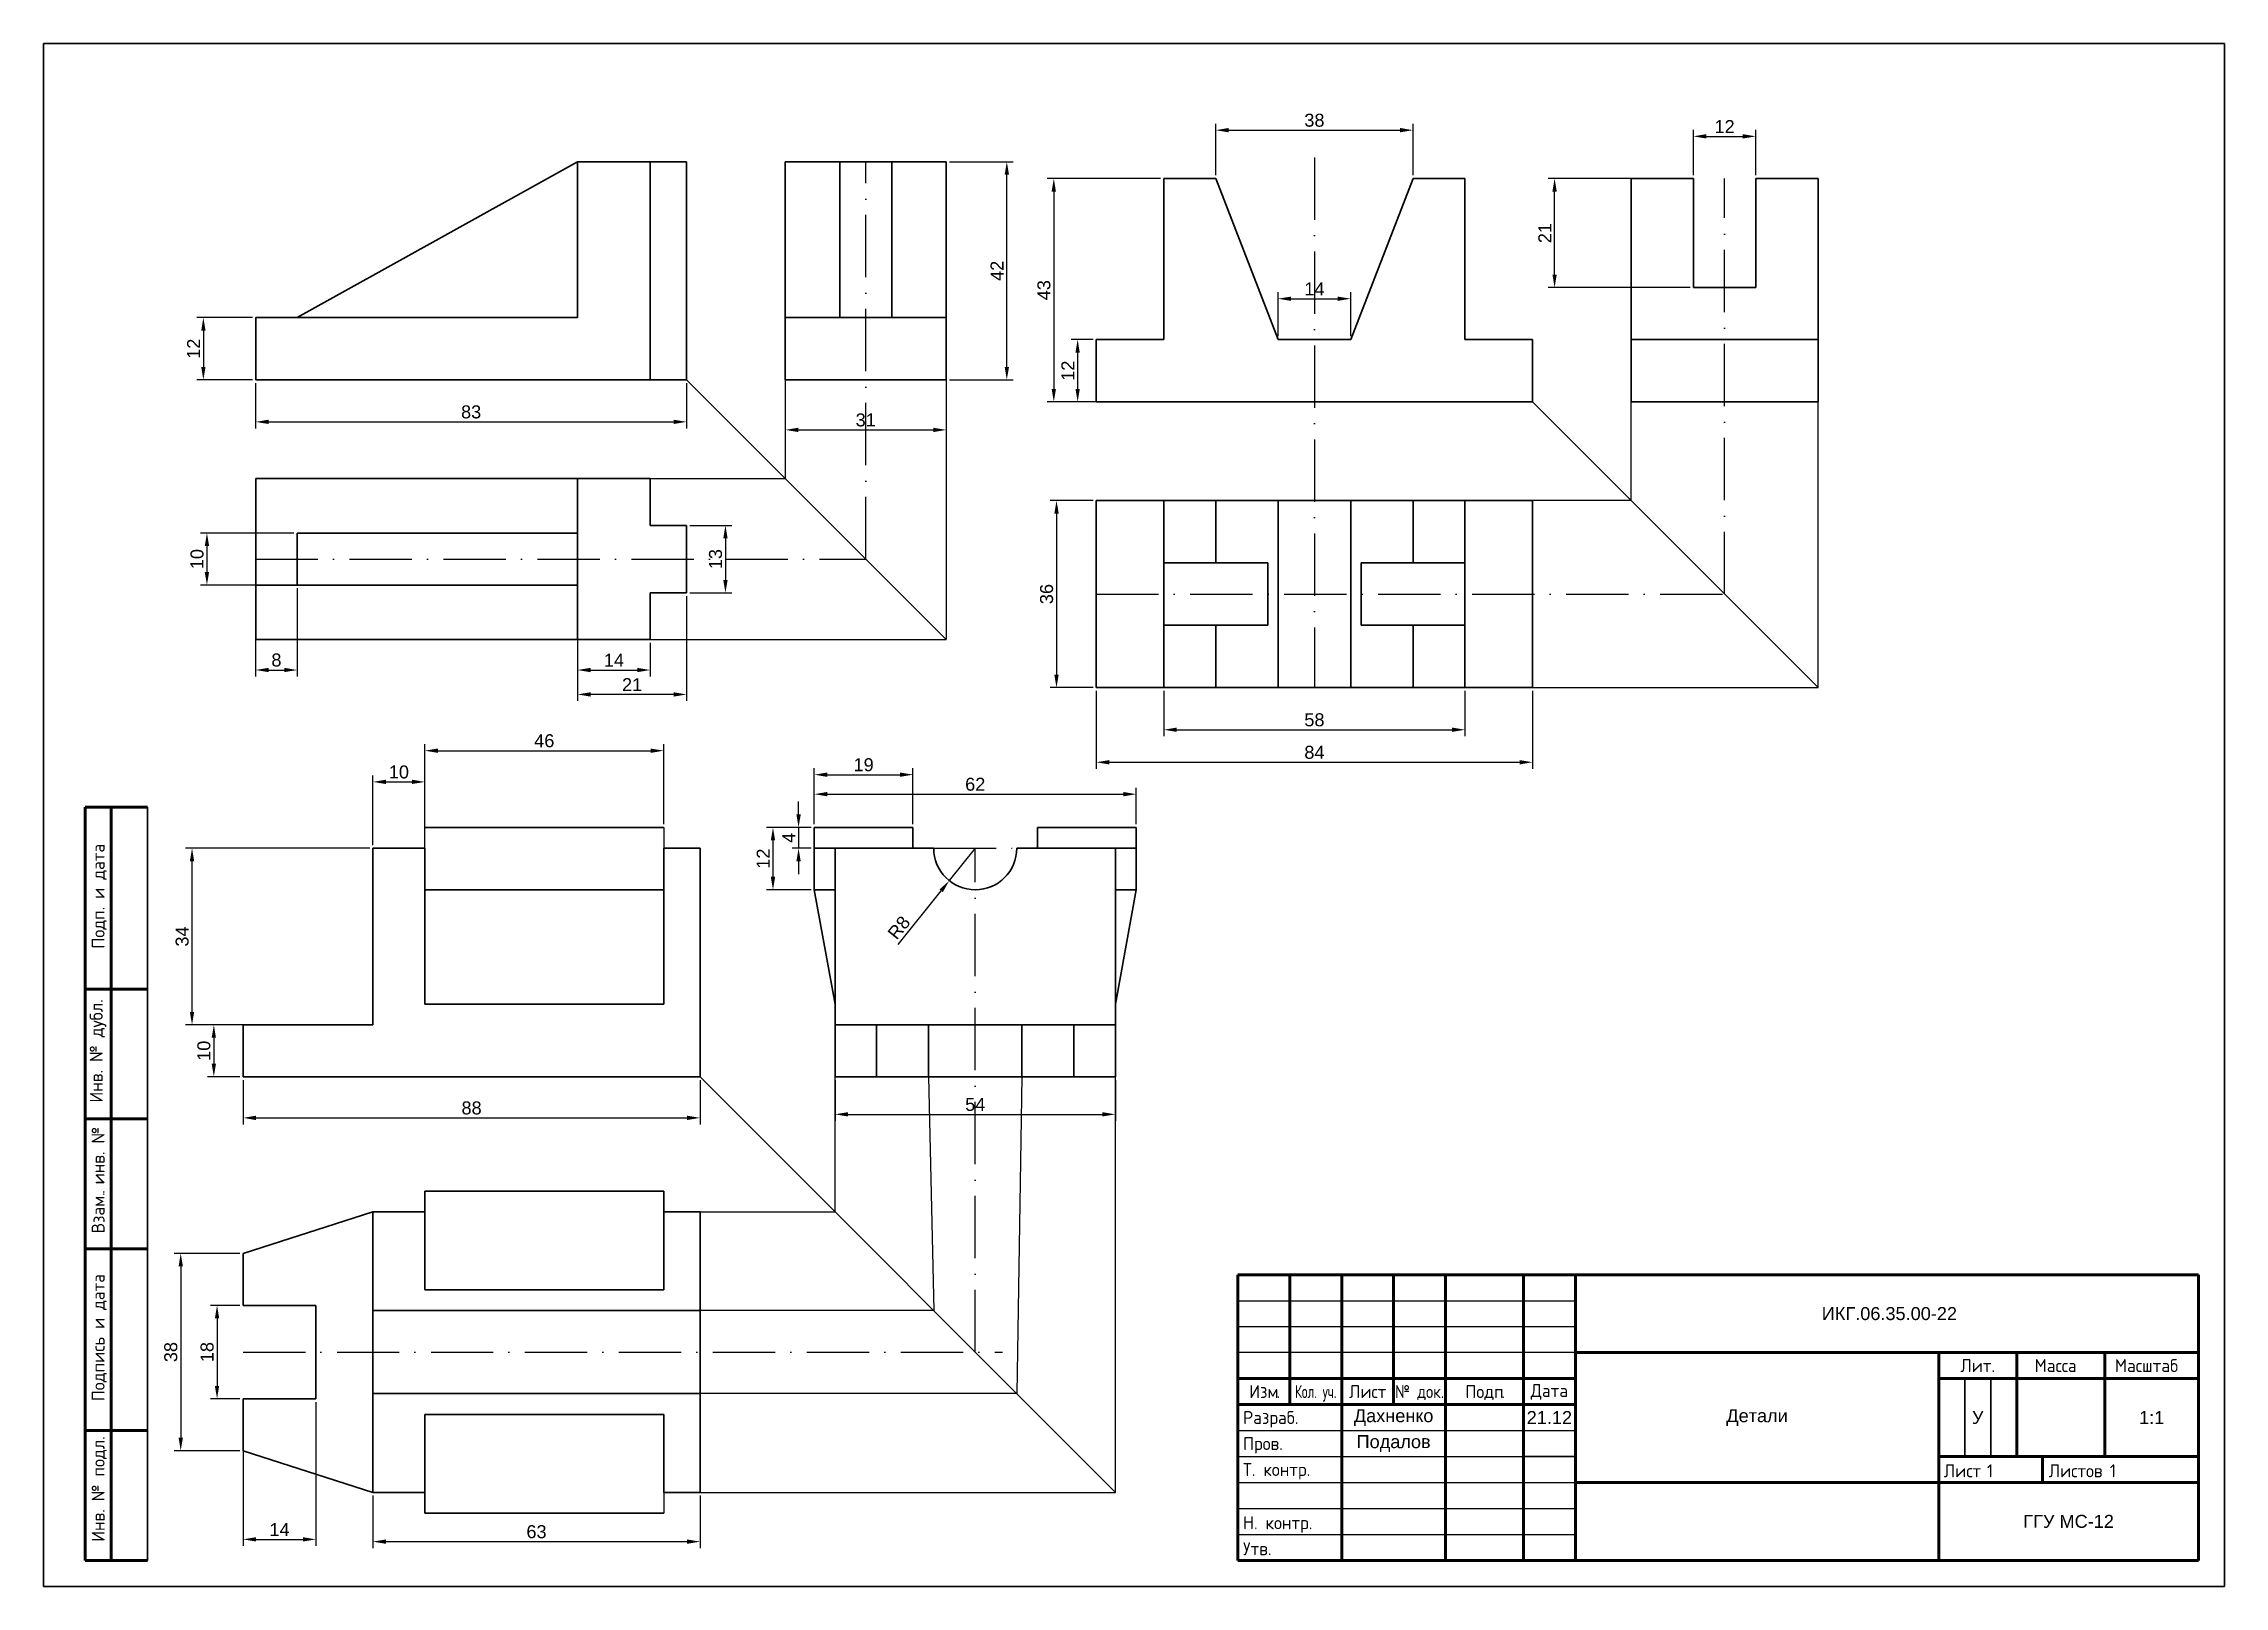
# Model space of a CAD drawing. Header units: millimetres. Extents: x 752 to 1172, y 1433 to 1730.
import ezdxf
from ezdxf.enums import TextEntityAlignment as Align

# ---------------------------------------------------------------- set-up
doc = ezdxf.new("R2010")
doc.units = ezdxf.units.MM
doc.linetypes.add('ACAD_ISO10W100', pattern=[18, 12, -3, 0, -3])
for name, color, linetype in [('45', 230, 'Continuous'), ('ось', 50, 'Continuous'), ('проекционные', 80, 'Continuous'), ('размеры', 140, 'Continuous')]:
    doc.layers.add(name, color=color, linetype=linetype)
doc.layers.add('контур', color=7, linetype='Continuous', lineweight=30)
doc.styles.add('GOST-2.304_Type-B', font='GOST Common.ttf')
doc.styles.get("Standard").update_dxf_attribs({"font": 'arial.ttf'})
doc.dimstyles.new('ISO-25', dxfattribs={"dimtxt": 2.5, "dimasz": 2.5, "dimexe": 1.25, "dimexo": 0.625, "dimtad": 1, "dimtxsty": 'Standard', "dimcen": 2.5, "dimadec": 0, "dimazin": 0, "dimtfac": 1, "dimtmove": 0, "dimatfit": 3, "dimfxl": 1, "dimarcsym": 0})

msp = doc.modelspace()

# ---------------------------------------------------------------- texts
at = {"layer": 'контур', "char_height": 2.5, "attachment_point": 5}
for s, width, insert in [('^IИКГ.06.35.00-22', 120, (1106.655, 1485.208)), ('Дахненко', 20, (1011.655, 1465.208)), ('21.12', 10, (1041.655, 1465.208)), ('Детали', 70, (1081.655, 1465.208)), ('У', 5, (1124.155, 1465.208)), ('1:1', 18, (1157.655, 1465.208)), ('Подалов', 20, (1011.655, 1460.208)), ('ГГУ МС-12', 50, (1141.655, 1445.208))]:
    msp.add_mtext_dynamic_manual_height_columns(s, width=width, gutter_width=12.5, heights=[0], dxfattribs=dict(at, insert=insert))

# ---------------------------------------------------------------- blocks, each defined once
blk = doc.blocks.new('ACAD_SPDS_TB_18')
at = {"linetype": 'Continuous', "lineweight": 60}
for p, q in [((-12, 145), (0, 145)), ((-12, 145), (-12, 0)), ((-7, 145), (-7, 0)), ((-12, 110), (0, 110)), ((-12, 85), (0, 85)), ((-12, 60), (0, 60)), ((-12, 25), (0, 25)), ((-12, 0), (0, 0))]:
    blk.add_line(p, q, dxfattribs=at)
at = {"linetype": 'Continuous', "lineweight": 30}
blk.add_line((0, 145), (0, 0), dxfattribs=at)
at = {"style": 'GOST-2.304_Type-B'}
for s, p in [('Подп. и дата', (-8.25, 117.77)), ('Инв. № дубл.', (-8.62, 88.14)), ('Взам. инв. №', (-8.25, 62.96)), ('. ', (-8.25, 70.58)), ('Подпись и дата', (-8.25, 30.64)), ('Инв. № подл.', (-8.25, 3.57))]:
    blk.add_text(s, height=2.5, rotation=90, dxfattribs=at).set_placement(p)
for tag, p in [('ПОДП_ДАТА_2', (-3.5, 127.5)), ('ИНВ_Н_ДУБЛ', (-3.65, 97.5)), ('ВЗАМ_ИНВ_Н', (-3.5, 71.94)), ('ПОДП_ДАТА_1', (-3.5, 42.5)), ('ИНВ_НОМ_ПОДЛ', (-3.5, 12.5))]:
    blk.add_attdef(tag, text='', height=2.5, rotation=90, dxfattribs=at).set_placement(p, align=Align.MIDDLE_CENTER)
at = {"style": 'GOST-2.304_Type-B', "flags": 1}
blk.add_attdef('ИДЕНТИФИКАТОР_НАДПИСИ', (-12.12, -11.58), '', height=2.5, dxfattribs=at)
blk = doc.blocks.new('ACAD_SPDS_TB_06')
at = {"linetype": 'Continuous', "lineweight": 60}
for p, q in [((-185, 55), (0, 55)), ((-185, 55), (-185, 0)), ((-175, 55), (-175, 30)), ((-165, 55), (-165, 0)), ((-155, 55), (-155, 30)), ((-145, 55), (-145, 0)), ((-130, 55), (-130, 0)), ((-120, 55), (-120, 0)), ((0, 55), (0, 0)), ((-120, 40), (0, 40)), ((-185, 35), (-120, 35)), ((-185, 30), (-120, 30)), ((-120, 15), (0, 15)), ((-185, 0), (0, 0))]:
    blk.add_line(p, q, dxfattribs=at)
at = {"linetype": 'Continuous', "lineweight": 25}
for p, q in [((-185, 50), (-120, 50)), ((-185, 45), (-120, 45)), ((-185, 25), (-120, 25)), ((-185, 20), (-120, 20)), ((-185, 15), (-120, 15)), ((-185, 10), (-120, 10)), ((-185, 5), (-120, 5))]:
    blk.add_line(p, q, dxfattribs=at)
at = {"lineweight": 25}
blk.add_line((-120, 40), (-185, 40), dxfattribs=at)
at = {"lineweight": 60}
for p, q in [((-50, 40), (-50, 0)), ((-35, 40), (-35, 20)), ((-18, 40), (-18, 20)), ((-50, 35), (0, 35)), ((-50, 20), (0, 20)), ((-30, 20), (-30, 15))]:
    blk.add_line(p, q, dxfattribs=at)
for p, q in [((-45, 35), (-45, 20)), ((-40, 35), (-40, 20)), ((-130, 20), (-120, 20))]:
    blk.add_line(p, q)
at = {"style": 'GOST-2.304_Type-B'}
for s, p in [('Изм', (-180, 31.25)), ('Лист', (-160, 31.25)), ('Подп', (-137.5, 31.25)), ('Дата', (-125, 31.44))]:
    blk.add_text(s, height=2.5, dxfattribs=at).set_placement(p, align=Align.CENTER)
at = {"style": 'GOST-2.304_Type-B', "width": 0.70447}
blk.add_text('Кол. уч.', height=2.5, dxfattribs=at).set_placement((-174, 31.25), (-166, 31.25), align=Align.FIT)
at = {"style": 'GOST-2.304_Type-B', "width": 0.9}
blk.add_text('№ док.', height=2.5, dxfattribs=at).set_placement((-150, 31.25), align=Align.CENTER)
at = {"style": 'GOST-2.304_Type-B'}
for s, p in [('.', (-177.56, 31.25)), ('.', (-134.25, 31.25)), ('Разраб.', (-184, 26.25)), ('Пров.', (-184, 21.25)), ('Т. контр.', (-184, 16.25)), ('Лист', (-49.02, 16)), ('Листов', (-28.83, 16)), ('Н. контр.', (-184, 6)), ('Утв.', (-184, 1))]:
    blk.add_text(s, height=2.5, dxfattribs=at).set_placement(p)
at = {"linetype": 'Continuous', "char_height": 2.5, "attachment_point": 5, "style": 'GOST-2.304_Type-B'}
for s, insert, width in [('Лит.', (-42.5, 37.5), 14), ('Масса', (-27.5, 37.5), 14), ('Масштаб', (-10, 37.5), 19)]:
    blk.add_mtext(s, dxfattribs=dict(at, insert=insert, width=width))
at = {"style": 'GOST-2.304_Type-B'}
for tag, p, flags in [('ИДЕНТИФИКАТОР_НАДПИСИ', (-185.34, 60.88), 1), ('ЛИСТ', (-40.73, 16), 8), ('ЛИСТОВ', (-17.07, 16), 8)]:
    blk.add_attdef(tag, p, '', height=2.5, dxfattribs=dict(at, flags=flags))
at = {"style": 'GOST-2.304_Type-B', "flags": 8}
for tag, p in [('ИЗМ_4', (-180, 51)), ('ИЗМ_4_КОЛ_УЧ', (-170, 51)), ('ИЗМ_4_ЛИСТ', (-160, 51)), ('ИЗМ_4_N_ДОК', (-150, 51)), ('ИЗМ_4_ДАТА', (-125, 51)), ('ИЗМ_3', (-180, 46)), ('ИЗМ_3_КОЛ_УЧ', (-170, 46)), ('ИЗМ_3_ЛИСТ', (-160, 46)), ('ИЗМ_3_N_ДОК', (-150, 46)), ('ИЗМ_3_ДАТА', (-125, 46)), ('ИЗМ_2', (-180, 41)), ('ИЗМ_2_КОЛ_УЧ', (-170, 41)), ('ИЗМ_2_ЛИСТ', (-160, 41)), ('ИЗМ_2_N_ДОК', (-150, 41)), ('ИЗМ_2_ДАТА', (-125, 41)), ('ИЗМ_1', (-180, 36)), ('ИЗМ_1_КОЛ_УЧ', (-170, 36)), ('ИЗМ_1_ЛИСТ', (-160, 36)), ('ИЗМ_1_N_ДОК', (-150, 36)), ('ИЗМ_1_ДАТА', (-125, 36)), ('РАЗРАБ_ФИО', (-155, 26)), ('РАЗРАБ_ДАТА', (-125, 26)), ('ПРОВ_ФИО', (-155, 21)), ('ПРОВ_ДАТА', (-125, 21)), ('ТКОНТР_ФИО', (-155, 16)), ('ТКОНТР_ДАТА', (-125, 16)), ('ДОЛЖНОСТЬ_1', (-175, 11)), ('ДОЛЖНОСТЬ_1_ФИО', (-155, 11)), ('ДОЛЖНОСТЬ_1_ДАТА', (-125, 11)), ('НКОНТР_ФИО', (-155, 6)), ('НКОНТР_ДАТА', (-125, 6)), ('УТВ_ФИО', (-155, 1)), ('УТВ_ДАТА', (-125, 1))]:
    blk.add_attdef(tag, text='', height=2.5, dxfattribs=at).set_placement(p, align=Align.CENTER)
at = {"style": 'GOST-2.304_Type-B'}
blk.add_attdef('ОБОЗНАЧЕНИЕ_ДОКУМЕНТА', text='', height=5, dxfattribs=at).set_placement((-60, 47.5), align=Align.MIDDLE_CENTER)
at = {"lineweight": 30, "flags": 104}
for tag, p in [('НАИМЕНОВАНИЕ_ДОКУМЕНТА', (-85, 27.5)), ('ОБОЗНАЧЕНИЕ_МАТЕРИАЛА', (-85, 7.5)), ('НАИМЕНОВАНИЕ_ПРЕДПРИЯТИЯ', (-25, 7.5))]:
    blk.add_attdef(tag, text='', height=3.5, dxfattribs=at).set_placement(p, align=Align.MIDDLE_CENTER)
at = {"style": 'GOST-2.304_Type-B', "flags": 8}
for tag, p in [('Л1', (-47.5, 27.5)), ('Л2', (-42.5, 27.5)), ('Л3', (-37.5, 27.5)), ('МАССА', (-26.5, 27.5)), ('МАСШТАБ', (-9, 27.5))]:
    blk.add_attdef(tag, text='', height=2.5, dxfattribs=at).set_placement(p, align=Align.MIDDLE_CENTER)
blk = doc.blocks.new('*D114')
at = {"layer": 'Defpoints', "color": 0, "transparency": 16777216}
for p in [(792.49, 1676.97), (782.42, 1664.97), (792.49, 1664.97)]:
    blk.add_point(p, dxfattribs=at)
at = {"layer": 'размеры', "color": 0, "lineweight": -2, "transparency": 16777216}
for p, q in [((791.87, 1676.97), (781.17, 1676.97)), ((782.42, 1674.47), (782.42, 1667.47)), ((791.87, 1664.97), (781.17, 1664.97))]:
    blk.add_line(p, q, dxfattribs=at)
at = {"layer": 'размеры', "color": 0, "transparency": 16777216}
for points in [[(782.01, 1674.47), (782.84, 1674.47), (782.42, 1676.97)], [(782.01, 1667.47), (782.84, 1667.47), (782.42, 1664.97)]]:
    blk.add_solid(points, dxfattribs=at)
at = {"layer": 'размеры', "color": 0, "transparency": 16777216, "insert": (780.54, 1670.97), "char_height": 2.5, "attachment_point": 5, "rotation": 90}
blk.add_mtext('12', dxfattribs=at)
blk = doc.blocks.new('*D115')
at = {"layer": 'Defpoints', "color": 0, "transparency": 16777216}
for p in [(792.49, 1664.97), (875.49, 1664.97), (875.49, 1656.89)]:
    blk.add_point(p, dxfattribs=at)
at = {"layer": 'размеры', "color": 0, "lineweight": -2, "transparency": 16777216}
for p, q in [((792.49, 1664.35), (792.49, 1655.64)), ((875.49, 1664.35), (875.49, 1655.64)), ((794.99, 1656.89), (872.99, 1656.89))]:
    blk.add_line(p, q, dxfattribs=at)
at = {"layer": 'размеры', "color": 0, "transparency": 16777216}
for points in [[(794.99, 1657.31), (794.99, 1656.48), (792.49, 1656.89)], [(872.99, 1657.31), (872.99, 1656.48), (875.49, 1656.89)]]:
    blk.add_solid(points, dxfattribs=at)
at = {"layer": 'размеры', "color": 0, "transparency": 16777216, "insert": (833.99, 1658.8), "char_height": 2.5, "attachment_point": 5}
blk.add_mtext('83', dxfattribs=at)
blk = doc.blocks.new('*D116')
at = {"layer": 'Defpoints', "color": 0, "transparency": 16777216}
for p in [(800.49, 1635.47), (783.11, 1625.47), (800.49, 1625.47)]:
    blk.add_point(p, dxfattribs=at)
at = {"layer": 'размеры', "color": 0, "lineweight": -2, "transparency": 16777216}
for p, q in [((799.87, 1635.47), (781.86, 1635.47)), ((783.11, 1632.97), (783.11, 1627.97)), ((799.87, 1625.47), (781.86, 1625.47))]:
    blk.add_line(p, q, dxfattribs=at)
at = {"layer": 'размеры', "color": 0, "transparency": 16777216}
for points in [[(782.69, 1632.97), (783.53, 1632.97), (783.11, 1635.47)], [(782.69, 1627.97), (783.53, 1627.97), (783.11, 1625.47)]]:
    blk.add_solid(points, dxfattribs=at)
at = {"layer": 'размеры', "color": 0, "transparency": 16777216, "insert": (781.21, 1630.47), "char_height": 2.5, "attachment_point": 5, "rotation": 90}
blk.add_mtext('10', dxfattribs=at)
blk = doc.blocks.new('*D117')
at = {"layer": 'Defpoints', "color": 0, "transparency": 16777216}
for p in [(792.49, 1625.47), (800.49, 1625.47), (800.49, 1609.12)]:
    blk.add_point(p, dxfattribs=at)
at = {"layer": 'размеры', "color": 0, "lineweight": -2, "transparency": 16777216}
for p, q in [((792.49, 1624.85), (792.49, 1607.87)), ((800.49, 1624.85), (800.49, 1607.87)), ((794.99, 1609.12), (797.99, 1609.12))]:
    blk.add_line(p, q, dxfattribs=at)
at = {"layer": 'размеры', "color": 0, "transparency": 16777216}
for points in [[(794.99, 1609.54), (794.99, 1608.71), (792.49, 1609.12)], [(797.99, 1609.54), (797.99, 1608.71), (800.49, 1609.12)]]:
    blk.add_solid(points, dxfattribs=at)
at = {"layer": 'размеры', "color": 0, "transparency": 16777216, "insert": (796.49, 1611.03), "char_height": 2.5, "attachment_point": 5}
blk.add_mtext('8', dxfattribs=at)
blk = doc.blocks.new('*D118')
at = {"layer": 'Defpoints', "color": 0, "transparency": 16777216}
for p in [(854.49, 1614.97), (868.49, 1614.97), (868.49, 1609.12)]:
    blk.add_point(p, dxfattribs=at)
at = {"layer": 'размеры', "color": 0, "lineweight": -2, "transparency": 16777216}
for p, q in [((854.49, 1614.35), (854.49, 1607.87)), ((868.49, 1614.35), (868.49, 1607.87)), ((856.99, 1609.12), (865.99, 1609.12))]:
    blk.add_line(p, q, dxfattribs=at)
at = {"layer": 'размеры', "color": 0, "transparency": 16777216}
for points in [[(856.99, 1609.53), (856.99, 1608.7), (854.49, 1609.12)], [(865.99, 1609.53), (865.99, 1608.7), (868.49, 1609.12)]]:
    blk.add_solid(points, dxfattribs=at)
at = {"layer": 'размеры', "color": 0, "transparency": 16777216, "insert": (861.49, 1611), "char_height": 2.5, "attachment_point": 5}
blk.add_mtext('14', dxfattribs=at)
blk = doc.blocks.new('*D119')
at = {"layer": 'Defpoints', "color": 0, "transparency": 16777216}
for p in [(854.49, 1625.47), (875.49, 1623.97), (854.49, 1604.42)]:
    blk.add_point(p, dxfattribs=at)
at = {"layer": 'размеры', "color": 0, "lineweight": -2, "transparency": 16777216}
for p, q in [((854.49, 1624.85), (854.49, 1603.17)), ((875.49, 1623.35), (875.49, 1603.17)), ((872.99, 1604.42), (856.99, 1604.42))]:
    blk.add_line(p, q, dxfattribs=at)
at = {"layer": 'размеры', "color": 0, "transparency": 16777216}
for points in [[(856.99, 1604.84), (856.99, 1604), (854.49, 1604.42)], [(872.99, 1604.84), (872.99, 1604), (875.49, 1604.42)]]:
    blk.add_solid(points, dxfattribs=at)
at = {"layer": 'размеры', "color": 0, "transparency": 16777216, "insert": (864.99, 1606.3), "char_height": 2.5, "attachment_point": 5}
blk.add_mtext('21', dxfattribs=at)
blk = doc.blocks.new('*D120')
at = {"layer": 'Defpoints', "color": 0, "transparency": 16777216}
for p in [(875.49, 1636.97), (875.49, 1623.97), (882.97, 1623.97)]:
    blk.add_point(p, dxfattribs=at)
at = {"layer": 'размеры', "color": 0, "lineweight": -2, "transparency": 16777216}
for p, q in [((876.12, 1636.97), (884.22, 1636.97)), ((882.97, 1634.47), (882.97, 1626.47)), ((876.12, 1623.97), (884.22, 1623.97))]:
    blk.add_line(p, q, dxfattribs=at)
at = {"layer": 'размеры', "color": 0, "transparency": 16777216}
for points in [[(882.55, 1634.47), (883.39, 1634.47), (882.97, 1636.97)], [(882.55, 1626.47), (883.39, 1626.47), (882.97, 1623.97)]]:
    blk.add_solid(points, dxfattribs=at)
at = {"layer": 'размеры', "color": 0, "transparency": 16777216, "insert": (881.07, 1630.47), "char_height": 2.5, "attachment_point": 5, "rotation": 90}
blk.add_mtext('13', dxfattribs=at)
blk = doc.blocks.new('*D88')
at = {"layer": 'Defpoints', "color": 0, "transparency": 16777216}
for p in [(925.49, 1706.97), (937.16, 1706.97), (925.49, 1664.97)]:
    blk.add_point(p, dxfattribs=at)
at = {"layer": 'размеры', "color": 0, "lineweight": -2, "transparency": 16777216}
for p, q in [((926.12, 1706.97), (938.41, 1706.97)), ((937.16, 1667.47), (937.16, 1704.47)), ((926.12, 1664.97), (938.41, 1664.97))]:
    blk.add_line(p, q, dxfattribs=at)
at = {"layer": 'размеры', "color": 0, "transparency": 16777216}
for points in [[(936.74, 1704.47), (937.58, 1704.47), (937.16, 1706.97)], [(936.74, 1667.47), (937.58, 1667.47), (937.16, 1664.97)]]:
    blk.add_solid(points, dxfattribs=at)
at = {"layer": 'размеры', "color": 0, "transparency": 16777216, "insert": (935.28, 1685.97), "char_height": 2.5, "attachment_point": 5, "rotation": 90}
blk.add_mtext('42', dxfattribs=at)
blk = doc.blocks.new('*D89')
at = {"layer": 'Defpoints', "color": 0, "transparency": 16777216}
for p in [(894.49, 1664.97), (925.49, 1664.97), (925.49, 1655.35)]:
    blk.add_point(p, dxfattribs=at)
at = {"layer": 'размеры', "color": 0, "lineweight": -2, "transparency": 16777216}
for p, q in [((894.49, 1664.35), (894.49, 1654.1)), ((925.49, 1664.35), (925.49, 1654.1)), ((896.99, 1655.35), (922.99, 1655.35))]:
    blk.add_line(p, q, dxfattribs=at)
at = {"layer": 'размеры', "color": 0, "transparency": 16777216}
for points in [[(896.99, 1655.76), (896.99, 1654.93), (894.49, 1655.35)], [(922.99, 1655.76), (922.99, 1654.93), (925.49, 1655.35)]]:
    blk.add_solid(points, dxfattribs=at)
at = {"layer": 'размеры', "color": 0, "transparency": 16777216, "insert": (909.99, 1657.25), "char_height": 2.5, "attachment_point": 5}
blk.add_mtext('31', dxfattribs=at)
blk = doc.blocks.new('*D90')
at = {"layer": 'Defpoints', "color": 0, "transparency": 16777216}
for p in [(1003.4, 1680.6), (989.4, 1672.74), (1003.4, 1672.74)]:
    blk.add_point(p, dxfattribs=at)
at = {"layer": 'размеры', "color": 0, "lineweight": -2, "transparency": 16777216}
for p, q in [((989.4, 1673.37), (989.4, 1681.85)), ((991.9, 1680.6), (1000.9, 1680.6)), ((1003.4, 1673.37), (1003.4, 1681.85))]:
    blk.add_line(p, q, dxfattribs=at)
at = {"layer": 'размеры', "color": 0, "transparency": 16777216}
for points in [[(991.9, 1681.01), (991.9, 1680.18), (989.4, 1680.6)], [(1000.9, 1681.01), (1000.9, 1680.18), (1003.4, 1680.6)]]:
    blk.add_solid(points, dxfattribs=at)
at = {"layer": 'размеры', "color": 0, "transparency": 16777216, "insert": (996.4, 1682.48), "char_height": 2.5, "attachment_point": 5}
blk.add_mtext('14', dxfattribs=at)
blk = doc.blocks.new('*D91')
at = {"layer": 'Defpoints', "color": 0, "transparency": 16777216}
for p in [(954.4, 1672.74), (950.8, 1660.74), (954.4, 1660.74)]:
    blk.add_point(p, dxfattribs=at)
at = {"layer": 'размеры', "color": 0, "lineweight": -2, "transparency": 16777216}
for p, q in [((953.77, 1672.74), (949.55, 1672.74)), ((950.8, 1670.24), (950.8, 1663.24)), ((953.77, 1660.74), (949.55, 1660.74))]:
    blk.add_line(p, q, dxfattribs=at)
at = {"layer": 'размеры', "color": 0, "transparency": 16777216}
for points in [[(950.38, 1670.24), (951.21, 1670.24), (950.8, 1672.74)], [(950.38, 1663.24), (951.21, 1663.24), (950.8, 1660.74)]]:
    blk.add_solid(points, dxfattribs=at)
at = {"layer": 'размеры', "color": 0, "transparency": 16777216, "insert": (948.92, 1666.74), "char_height": 2.5, "attachment_point": 5, "rotation": 90}
blk.add_mtext('12', dxfattribs=at)
blk = doc.blocks.new('*D92')
at = {"layer": 'Defpoints', "color": 0, "transparency": 16777216}
for p in [(967.4, 1703.74), (946.21, 1660.74), (967.4, 1660.74)]:
    blk.add_point(p, dxfattribs=at)
at = {"layer": 'размеры', "color": 0, "lineweight": -2, "transparency": 16777216}
for p, q in [((966.77, 1703.74), (944.96, 1703.74)), ((946.21, 1701.24), (946.21, 1663.24)), ((966.77, 1660.74), (944.96, 1660.74))]:
    blk.add_line(p, q, dxfattribs=at)
at = {"layer": 'размеры', "color": 0, "transparency": 16777216}
for points in [[(945.79, 1701.24), (946.62, 1701.24), (946.21, 1703.74)], [(945.79, 1663.24), (946.62, 1663.24), (946.21, 1660.74)]]:
    blk.add_solid(points, dxfattribs=at)
at = {"layer": 'размеры', "color": 0, "transparency": 16777216, "insert": (944.31, 1682.24), "char_height": 2.5, "attachment_point": 5, "rotation": 90}
blk.add_mtext('43', dxfattribs=at)
blk = doc.blocks.new('*D93')
at = {"layer": 'Defpoints', "color": 0, "transparency": 16777216}
for p in [(1015.4, 1713.05), (977.4, 1703.74), (1015.4, 1703.74)]:
    blk.add_point(p, dxfattribs=at)
at = {"layer": 'размеры', "color": 0, "lineweight": -2, "transparency": 16777216}
for p, q in [((977.4, 1704.37), (977.4, 1714.3)), ((1015.4, 1704.37), (1015.4, 1714.3)), ((979.9, 1713.05), (1012.9, 1713.05))]:
    blk.add_line(p, q, dxfattribs=at)
at = {"layer": 'размеры', "color": 0, "transparency": 16777216}
for points in [[(979.9, 1713.47), (979.9, 1712.63), (977.4, 1713.05)], [(1012.9, 1713.47), (1012.9, 1712.63), (1015.4, 1713.05)]]:
    blk.add_solid(points, dxfattribs=at)
at = {"layer": 'размеры', "color": 0, "transparency": 16777216, "insert": (996.4, 1714.95), "char_height": 2.5, "attachment_point": 5}
blk.add_mtext('38', dxfattribs=at)
blk = doc.blocks.new('*D94')
at = {"layer": 'Defpoints', "color": 0, "transparency": 16777216}
for p in [(1042.66, 1703.74), (1069.4, 1703.74), (1069.4, 1682.74)]:
    blk.add_point(p, dxfattribs=at)
at = {"layer": 'размеры', "color": 0, "lineweight": -2, "transparency": 16777216}
for p, q in [((1068.77, 1703.74), (1041.41, 1703.74)), ((1042.66, 1685.24), (1042.66, 1701.24)), ((1068.77, 1682.74), (1041.41, 1682.74))]:
    blk.add_line(p, q, dxfattribs=at)
at = {"layer": 'размеры', "color": 0, "transparency": 16777216}
for points in [[(1042.24, 1701.24), (1043.07, 1701.24), (1042.66, 1703.74)], [(1042.24, 1685.24), (1043.07, 1685.24), (1042.66, 1682.74)]]:
    blk.add_solid(points, dxfattribs=at)
at = {"layer": 'размеры', "color": 0, "transparency": 16777216, "insert": (1040.78, 1693.24), "char_height": 2.5, "attachment_point": 5, "rotation": 90}
blk.add_mtext('21', dxfattribs=at)
blk = doc.blocks.new('*D95')
at = {"layer": 'Defpoints', "color": 0, "transparency": 16777216}
for p in [(1081.4, 1711.86), (1069.4, 1703.74), (1081.4, 1703.74)]:
    blk.add_point(p, dxfattribs=at)
at = {"layer": 'размеры', "color": 0, "lineweight": -2, "transparency": 16777216}
for p, q in [((1069.4, 1704.37), (1069.4, 1713.11)), ((1071.9, 1711.86), (1078.9, 1711.86)), ((1081.4, 1704.37), (1081.4, 1713.11))]:
    blk.add_line(p, q, dxfattribs=at)
at = {"layer": 'размеры', "color": 0, "transparency": 16777216}
for points in [[(1071.9, 1712.28), (1071.9, 1711.44), (1069.4, 1711.86)], [(1078.9, 1712.28), (1078.9, 1711.44), (1081.4, 1711.86)]]:
    blk.add_solid(points, dxfattribs=at)
at = {"layer": 'размеры', "color": 0, "transparency": 16777216, "insert": (1075.4, 1713.74), "char_height": 2.5, "attachment_point": 5}
blk.add_mtext('12', dxfattribs=at)
blk = doc.blocks.new('*D96')
at = {"layer": 'Defpoints', "color": 0, "transparency": 16777216}
for p in [(954.4, 1641.74), (946.73, 1605.74), (954.4, 1605.74)]:
    blk.add_point(p, dxfattribs=at)
at = {"layer": 'размеры', "color": 0, "lineweight": -2, "transparency": 16777216}
for p, q in [((953.77, 1641.74), (945.48, 1641.74)), ((946.73, 1639.24), (946.73, 1608.24)), ((953.77, 1605.74), (945.48, 1605.74))]:
    blk.add_line(p, q, dxfattribs=at)
at = {"layer": 'размеры', "color": 0, "transparency": 16777216}
for points in [[(946.31, 1639.24), (947.15, 1639.24), (946.73, 1641.74)], [(946.31, 1608.24), (947.15, 1608.24), (946.73, 1605.74)]]:
    blk.add_solid(points, dxfattribs=at)
at = {"layer": 'размеры', "color": 0, "transparency": 16777216, "insert": (944.83, 1623.74), "char_height": 2.5, "attachment_point": 5, "rotation": 90}
blk.add_mtext('36', dxfattribs=at)
blk = doc.blocks.new('*D97')
at = {"layer": 'Defpoints', "color": 0, "transparency": 16777216}
for p in [(967.4, 1605.74), (1025.4, 1605.74), (1025.4, 1597.62)]:
    blk.add_point(p, dxfattribs=at)
at = {"layer": 'размеры', "color": 0, "lineweight": -2, "transparency": 16777216}
for p, q in [((967.4, 1605.12), (967.4, 1596.37)), ((1025.4, 1605.12), (1025.4, 1596.37)), ((969.9, 1597.62), (1022.9, 1597.62))]:
    blk.add_line(p, q, dxfattribs=at)
at = {"layer": 'размеры', "color": 0, "transparency": 16777216}
for points in [[(969.9, 1598.04), (969.9, 1597.21), (967.4, 1597.62)], [(1022.9, 1598.04), (1022.9, 1597.21), (1025.4, 1597.62)]]:
    blk.add_solid(points, dxfattribs=at)
at = {"layer": 'размеры', "color": 0, "transparency": 16777216, "insert": (996.4, 1599.52), "char_height": 2.5, "attachment_point": 5}
blk.add_mtext('58', dxfattribs=at)
blk = doc.blocks.new('*D98')
at = {"layer": 'Defpoints', "color": 0, "transparency": 16777216}
for p in [(954.4, 1605.74), (1038.4, 1605.74), (1038.4, 1591.36)]:
    blk.add_point(p, dxfattribs=at)
at = {"layer": 'размеры', "color": 0, "lineweight": -2, "transparency": 16777216}
for p, q in [((954.4, 1605.12), (954.4, 1590.11)), ((1038.4, 1605.12), (1038.4, 1590.11)), ((956.9, 1591.36), (1035.9, 1591.36))]:
    blk.add_line(p, q, dxfattribs=at)
at = {"layer": 'размеры', "color": 0, "transparency": 16777216}
for points in [[(956.9, 1591.78), (956.9, 1590.94), (954.4, 1591.36)], [(1035.9, 1591.78), (1035.9, 1590.94), (1038.4, 1591.36)]]:
    blk.add_solid(points, dxfattribs=at)
at = {"layer": 'размеры', "color": 0, "transparency": 16777216, "insert": (996.4, 1593.26), "char_height": 2.5, "attachment_point": 5}
blk.add_mtext('84', dxfattribs=at)
blk = doc.blocks.new('*D99')
at = {"layer": 'Defpoints', "color": 0, "transparency": 16777216}
for p in [(790.08, 1540.81), (784.44, 1530.81), (790.08, 1530.81)]:
    blk.add_point(p, dxfattribs=at)
at = {"layer": 'размеры', "color": 0, "lineweight": -2, "transparency": 16777216}
for p, q in [((789.46, 1540.81), (783.19, 1540.81)), ((784.44, 1538.31), (784.44, 1533.31)), ((789.46, 1530.81), (783.19, 1530.81))]:
    blk.add_line(p, q, dxfattribs=at)
at = {"layer": 'размеры', "color": 0, "transparency": 16777216}
for points in [[(784.02, 1538.31), (784.85, 1538.31), (784.44, 1540.81)], [(784.02, 1533.31), (784.85, 1533.31), (784.44, 1530.81)]]:
    blk.add_solid(points, dxfattribs=at)
at = {"layer": 'размеры', "color": 0, "transparency": 16777216, "insert": (782.53, 1535.81), "char_height": 2.5, "attachment_point": 5, "rotation": 90}
blk.add_mtext('10', dxfattribs=at)
blk = doc.blocks.new('*D100')
at = {"layer": 'Defpoints', "color": 0, "transparency": 16777216}
for p in [(780.24, 1574.81), (815.08, 1574.81), (815.08, 1540.81)]:
    blk.add_point(p, dxfattribs=at)
at = {"layer": 'размеры', "color": 0, "lineweight": -2, "transparency": 16777216}
for p, q in [((814.46, 1574.81), (778.99, 1574.81)), ((780.24, 1543.31), (780.24, 1572.31)), ((814.46, 1540.81), (778.99, 1540.81))]:
    blk.add_line(p, q, dxfattribs=at)
at = {"layer": 'размеры', "color": 0, "transparency": 16777216}
for points in [[(779.82, 1572.31), (780.66, 1572.31), (780.24, 1574.81)], [(779.82, 1543.31), (780.66, 1543.31), (780.24, 1540.81)]]:
    blk.add_solid(points, dxfattribs=at)
at = {"layer": 'размеры', "color": 0, "transparency": 16777216, "insert": (778.34, 1557.81), "char_height": 2.5, "attachment_point": 5, "rotation": 90}
blk.add_mtext('34', dxfattribs=at)
blk = doc.blocks.new('*D101')
at = {"layer": 'Defpoints', "color": 0, "transparency": 16777216}
for p in [(825.08, 1587.58), (815.08, 1574.81), (825.08, 1574.81)]:
    blk.add_point(p, dxfattribs=at)
at = {"layer": 'размеры', "color": 0, "lineweight": -2, "transparency": 16777216}
for p, q in [((815.08, 1575.43), (815.08, 1588.83)), ((825.08, 1575.43), (825.08, 1588.83)), ((817.58, 1587.58), (822.58, 1587.58))]:
    blk.add_line(p, q, dxfattribs=at)
at = {"layer": 'размеры', "color": 0, "transparency": 16777216}
for points in [[(817.58, 1588), (817.58, 1587.17), (815.08, 1587.58)], [(822.58, 1588), (822.58, 1587.17), (825.08, 1587.58)]]:
    blk.add_solid(points, dxfattribs=at)
at = {"layer": 'размеры', "color": 0, "transparency": 16777216, "insert": (820.08, 1589.48), "char_height": 2.5, "attachment_point": 5}
blk.add_mtext('10', dxfattribs=at)
blk = doc.blocks.new('*D102')
at = {"layer": 'Defpoints', "color": 0, "transparency": 16777216}
for p in [(871.08, 1593.59), (825.08, 1578.81), (871.08, 1578.81)]:
    blk.add_point(p, dxfattribs=at)
at = {"layer": 'размеры', "color": 0, "lineweight": -2, "transparency": 16777216}
for p, q in [((825.08, 1579.43), (825.08, 1594.84)), ((827.58, 1593.59), (868.58, 1593.59)), ((871.08, 1579.43), (871.08, 1594.84))]:
    blk.add_line(p, q, dxfattribs=at)
at = {"layer": 'размеры', "color": 0, "transparency": 16777216}
for points in [[(827.58, 1594), (827.58, 1593.17), (825.08, 1593.59)], [(868.58, 1594), (868.58, 1593.17), (871.08, 1593.59)]]:
    blk.add_solid(points, dxfattribs=at)
at = {"layer": 'размеры', "color": 0, "transparency": 16777216, "insert": (848.08, 1595.49), "char_height": 2.5, "attachment_point": 5}
blk.add_mtext('46', dxfattribs=at)
blk = doc.blocks.new('*D103')
at = {"layer": 'Defpoints', "color": 0, "transparency": 16777216}
for p in [(790.08, 1530.81), (878.08, 1530.81), (878.08, 1522.9)]:
    blk.add_point(p, dxfattribs=at)
at = {"layer": 'размеры', "color": 0, "lineweight": -2, "transparency": 16777216}
for p, q in [((790.08, 1530.18), (790.08, 1521.65)), ((878.08, 1530.18), (878.08, 1521.65)), ((792.58, 1522.9), (875.58, 1522.9))]:
    blk.add_line(p, q, dxfattribs=at)
at = {"layer": 'размеры', "color": 0, "transparency": 16777216}
for points in [[(792.58, 1523.32), (792.58, 1522.48), (790.08, 1522.9)], [(875.58, 1523.32), (875.58, 1522.48), (878.08, 1522.9)]]:
    blk.add_solid(points, dxfattribs=at)
at = {"layer": 'размеры', "color": 0, "transparency": 16777216, "insert": (834.08, 1524.8), "char_height": 2.5, "attachment_point": 5}
blk.add_mtext('88', dxfattribs=at)
blk = doc.blocks.new('*D104')
at = {"layer": 'Defpoints', "color": 0, "transparency": 16777216}
for p in [(919.08, 1588.97), (900.08, 1578.81), (919.08, 1578.81)]:
    blk.add_point(p, dxfattribs=at)
at = {"layer": 'размеры', "color": 0, "lineweight": -2, "transparency": 16777216}
for p, q in [((900.08, 1579.43), (900.08, 1590.22)), ((902.58, 1588.97), (916.58, 1588.97)), ((919.08, 1579.43), (919.08, 1590.22))]:
    blk.add_line(p, q, dxfattribs=at)
at = {"layer": 'размеры', "color": 0, "transparency": 16777216}
for points in [[(902.58, 1589.39), (902.58, 1588.55), (900.08, 1588.97)], [(916.58, 1589.39), (916.58, 1588.55), (919.08, 1588.97)]]:
    blk.add_solid(points, dxfattribs=at)
at = {"layer": 'размеры', "color": 0, "transparency": 16777216, "insert": (909.58, 1590.87), "char_height": 2.5, "attachment_point": 5}
blk.add_mtext('19', dxfattribs=at)
blk = doc.blocks.new('*D105')
at = {"layer": 'Defpoints', "color": 0, "transparency": 16777216}
for p in [(900.08, 1578.81), (892.12, 1566.81), (900.08, 1566.81)]:
    blk.add_point(p, dxfattribs=at)
at = {"layer": 'размеры', "color": 0, "lineweight": -2, "transparency": 16777216}
for p, q in [((899.46, 1578.81), (890.87, 1578.81)), ((892.12, 1576.31), (892.12, 1569.31)), ((899.46, 1566.81), (890.87, 1566.81))]:
    blk.add_line(p, q, dxfattribs=at)
at = {"layer": 'размеры', "color": 0, "transparency": 16777216}
for points in [[(891.71, 1576.31), (892.54, 1576.31), (892.12, 1578.81)], [(891.71, 1569.31), (892.54, 1569.31), (892.12, 1566.81)]]:
    blk.add_solid(points, dxfattribs=at)
at = {"layer": 'размеры', "color": 0, "transparency": 16777216, "insert": (890.24, 1572.81), "char_height": 2.5, "attachment_point": 5, "rotation": 90}
blk.add_mtext('12', dxfattribs=at)
blk = doc.blocks.new('*D106')
at = {"layer": 'Defpoints', "color": 0, "transparency": 16777216}
for p in [(962.08, 1585.22), (900.08, 1578.81), (962.08, 1578.81)]:
    blk.add_point(p, dxfattribs=at)
at = {"layer": 'размеры', "color": 0, "lineweight": -2, "transparency": 16777216}
for p, q in [((900.08, 1579.43), (900.08, 1586.47)), ((902.58, 1585.22), (959.58, 1585.22)), ((962.08, 1579.43), (962.08, 1586.47))]:
    blk.add_line(p, q, dxfattribs=at)
at = {"layer": 'размеры', "color": 0, "transparency": 16777216}
for points in [[(902.58, 1585.64), (902.58, 1584.8), (900.08, 1585.22)], [(959.58, 1585.64), (959.58, 1584.8), (962.08, 1585.22)]]:
    blk.add_solid(points, dxfattribs=at)
at = {"layer": 'размеры', "color": 0, "transparency": 16777216, "insert": (931.08, 1587.12), "char_height": 2.5, "attachment_point": 5}
blk.add_mtext('62', dxfattribs=at)
blk = doc.blocks.new('*D107')
at = {"layer": 'Defpoints', "color": 0, "transparency": 16777216}
for p in [(900.08, 1578.81), (897.05, 1574.81), (900.08, 1574.81)]:
    blk.add_point(p, dxfattribs=at)
at = {"layer": 'размеры', "color": 0, "lineweight": -2, "transparency": 16777216}
for p, q in [((897.05, 1581.31), (897.05, 1583.81)), ((899.46, 1578.81), (895.8, 1578.81)), ((897.05, 1578.81), (897.05, 1574.81)), ((899.46, 1574.81), (895.8, 1574.81)), ((897.05, 1572.31), (897.05, 1569.81))]:
    blk.add_line(p, q, dxfattribs=at)
at = {"layer": 'размеры', "color": 0, "transparency": 16777216}
for points in [[(896.64, 1581.31), (897.47, 1581.31), (897.05, 1578.81)], [(896.64, 1572.31), (897.47, 1572.31), (897.05, 1574.81)]]:
    blk.add_solid(points, dxfattribs=at)
at = {"layer": 'размеры', "color": 0, "transparency": 16777216, "insert": (895.18, 1576.81), "char_height": 2.5, "attachment_point": 5, "rotation": 90}
blk.add_mtext('4', dxfattribs=at)
blk = doc.blocks.new('*D108')
at = {"layer": 'Defpoints', "color": 0, "transparency": 16777216}
for p in [(904.08, 1530.81), (958.08, 1530.81), (958.08, 1523.58)]:
    blk.add_point(p, dxfattribs=at)
at = {"layer": 'размеры', "color": 0, "lineweight": -2, "transparency": 16777216}
for p, q in [((904.08, 1530.18), (904.08, 1522.33)), ((958.08, 1530.18), (958.08, 1522.33)), ((906.58, 1523.58), (955.58, 1523.58))]:
    blk.add_line(p, q, dxfattribs=at)
at = {"layer": 'размеры', "color": 0, "transparency": 16777216}
for points in [[(906.58, 1524), (906.58, 1523.17), (904.08, 1523.58)], [(955.58, 1524), (955.58, 1523.17), (958.08, 1523.58)]]:
    blk.add_solid(points, dxfattribs=at)
at = {"layer": 'размеры', "color": 0, "transparency": 16777216, "insert": (931.08, 1525.48), "char_height": 2.5, "attachment_point": 5}
blk.add_mtext('54', dxfattribs=at)
blk = doc.blocks.new('*D109')
at = {"layer": 'Defpoints', "color": 0, "transparency": 16777216}
for p in [(931.08, 1574.81), (926.08, 1568.57)]:
    blk.add_point(p, dxfattribs=at)
at = {"layer": 'размеры', "color": 0, "lineweight": -2, "transparency": 16777216}
for p, q in [((931.08, 1574.81), (926.08, 1568.57)), ((916.22, 1556.26), (924.51, 1566.62))]:
    blk.add_line(p, q, dxfattribs=at)
at = {"layer": 'размеры', "color": 0, "transparency": 16777216}
blk.add_solid([(924.19, 1566.88), (924.84, 1566.36), (926.08, 1568.57)], dxfattribs=at)
at = {"layer": 'размеры', "color": 0, "transparency": 16777216, "insert": (916.39, 1559.52), "char_height": 2.5, "attachment_point": 5, "rotation": 51.2874}
blk.add_mtext('R8', dxfattribs=at)
blk = doc.blocks.new('*D110')
at = {"layer": 'Defpoints', "color": 0, "transparency": 16777216}
for p in [(790.08, 1486.81), (785.06, 1468.81), (790.08, 1468.81)]:
    blk.add_point(p, dxfattribs=at)
at = {"layer": 'размеры', "color": 0, "lineweight": -2, "transparency": 16777216}
for p, q in [((789.46, 1486.81), (783.81, 1486.81)), ((785.06, 1484.31), (785.06, 1471.31)), ((789.46, 1468.81), (783.81, 1468.81))]:
    blk.add_line(p, q, dxfattribs=at)
at = {"layer": 'размеры', "color": 0, "transparency": 16777216}
for points in [[(784.64, 1484.31), (785.47, 1484.31), (785.06, 1486.81)], [(784.64, 1471.31), (785.47, 1471.31), (785.06, 1468.81)]]:
    blk.add_solid(points, dxfattribs=at)
at = {"layer": 'размеры', "color": 0, "transparency": 16777216, "insert": (783.15, 1477.81), "char_height": 2.5, "attachment_point": 5, "rotation": 90}
blk.add_mtext('18', dxfattribs=at)
blk = doc.blocks.new('*D111')
at = {"layer": 'Defpoints', "color": 0, "transparency": 16777216}
for p in [(790.08, 1496.81), (778.06, 1458.81), (790.08, 1458.81)]:
    blk.add_point(p, dxfattribs=at)
at = {"layer": 'размеры', "color": 0, "lineweight": -2, "transparency": 16777216}
for p, q in [((789.46, 1496.81), (776.81, 1496.81)), ((778.06, 1494.31), (778.06, 1461.31)), ((789.46, 1458.81), (776.81, 1458.81))]:
    blk.add_line(p, q, dxfattribs=at)
at = {"layer": 'размеры', "color": 0, "transparency": 16777216}
for points in [[(777.65, 1494.31), (778.48, 1494.31), (778.06, 1496.81)], [(777.65, 1461.31), (778.48, 1461.31), (778.06, 1458.81)]]:
    blk.add_solid(points, dxfattribs=at)
at = {"layer": 'размеры', "color": 0, "transparency": 16777216, "insert": (776.16, 1477.81), "char_height": 2.5, "attachment_point": 5, "rotation": 90}
blk.add_mtext('38', dxfattribs=at)
blk = doc.blocks.new('*D112')
at = {"layer": 'Defpoints', "color": 0, "transparency": 16777216}
for p in [(815.08, 1450.81), (878.08, 1450.81), (878.08, 1441.32)]:
    blk.add_point(p, dxfattribs=at)
at = {"layer": 'размеры', "color": 0, "lineweight": -2, "transparency": 16777216}
for p, q in [((815.08, 1450.18), (815.08, 1440.07)), ((878.08, 1450.18), (878.08, 1440.07)), ((817.58, 1441.32), (875.58, 1441.32))]:
    blk.add_line(p, q, dxfattribs=at)
at = {"layer": 'размеры', "color": 0, "transparency": 16777216}
for points in [[(817.58, 1441.74), (817.58, 1440.9), (815.08, 1441.32)], [(875.58, 1441.74), (875.58, 1440.9), (878.08, 1441.32)]]:
    blk.add_solid(points, dxfattribs=at)
at = {"layer": 'размеры', "color": 0, "transparency": 16777216, "insert": (846.58, 1443.22), "char_height": 2.5, "attachment_point": 5}
blk.add_mtext('63', dxfattribs=at)
blk = doc.blocks.new('*D113')
at = {"layer": 'Defpoints', "color": 0, "transparency": 16777216}
for p in [(790.08, 1468.81), (804.08, 1468.81), (804.08, 1441.76)]:
    blk.add_point(p, dxfattribs=at)
at = {"layer": 'размеры', "color": 0, "lineweight": -2, "transparency": 16777216}
for p, q in [((790.08, 1468.18), (790.08, 1440.51)), ((804.08, 1468.18), (804.08, 1440.51)), ((792.58, 1441.76), (801.58, 1441.76))]:
    blk.add_line(p, q, dxfattribs=at)
at = {"layer": 'размеры', "color": 0, "transparency": 16777216}
for points in [[(792.58, 1442.17), (792.58, 1441.34), (790.08, 1441.76)], [(801.58, 1442.17), (801.58, 1441.34), (804.08, 1441.76)]]:
    blk.add_solid(points, dxfattribs=at)
at = {"layer": 'размеры', "color": 0, "transparency": 16777216, "insert": (797.08, 1443.64), "char_height": 2.5, "attachment_point": 5}
blk.add_mtext('14', dxfattribs=at)

# ---------------------------------------------------------------- dimensions: what is measured, and where the dimension line sits
at = {"layer": 'размеры'}
for base, p1, p2, picture, middle in [((1015.399, 1713.049), (977.399, 1703.743), (1015.399, 1703.743), '*D93', (996.399, 1714.952)), ((1081.399, 1711.862), (1069.399, 1703.743), (1081.399, 1703.743), '*D95', (1075.399, 1713.742)), ((1003.399, 1680.596), (989.399, 1672.743), (1003.399, 1672.743), '*D90', (996.399, 1682.476)), ((875.495, 1656.894), (792.495, 1664.971), (875.495, 1664.971), '*D115', (833.995, 1658.796)), ((925.495, 1655.348), (894.495, 1664.971), (925.495, 1664.971), '*D89', (909.995, 1657.25)), ((800.495, 1609.124), (792.495, 1625.471), (800.495, 1625.471), '*D117', (796.495, 1611.026)), ((854.495, 1604.419), (875.495, 1623.971), (854.495, 1625.471), '*D119', (864.995, 1606.299)), ((868.495, 1609.118), (854.495, 1614.971), (868.495, 1614.971), '*D118', (861.495, 1610.998)), ((1038.399, 1591.359), (954.399, 1605.743), (1038.399, 1605.743), '*D98', (996.399, 1593.261)), ((1025.399, 1597.622), (967.399, 1605.743), (1025.399, 1605.743), '*D97', (996.399, 1599.523)), ((871.081, 1593.588), (825.081, 1578.809), (871.081, 1578.809), '*D102', (848.081, 1595.489)), ((825.081, 1587.583), (815.081, 1574.809), (825.081, 1574.809), '*D101', (820.081, 1589.485)), ((878.081, 1522.899), (790.081, 1530.809), (878.081, 1530.809), '*D103', (834.081, 1524.8)), ((958.081, 1523.582), (904.081, 1530.809), (958.081, 1530.809), '*D108', (931.081, 1525.478)), ((804.081, 1441.757), (790.081, 1468.809), (804.081, 1468.809), '*D113', (797.081, 1443.637)), ((878.081, 1441.32), (815.081, 1450.809), (878.081, 1450.809), '*D112', (846.581, 1443.222))]:
    dim = msp.add_linear_dim(base=base, p1=p1, p2=p2, dimstyle='ISO-25', dxfattribs=at)
    dim.commit()
    dim.dimension.update_dxf_attribs({"geometry": picture, "text_midpoint": middle})
for base, p1, p2, picture, middle in [((937.158, 1706.971), (925.495, 1664.971), (925.495, 1706.971), '*D88', (935.278, 1685.971)), ((946.208, 1660.743), (967.399, 1703.743), (967.399, 1660.743), '*D92', (944.305, 1682.243)), ((1042.657, 1703.743), (1069.399, 1682.743), (1069.399, 1703.743), '*D94', (1040.777, 1693.243)), ((782.424, 1664.971), (792.495, 1676.971), (792.495, 1664.971), '*D114', (780.544, 1670.971)), ((950.798, 1660.743), (954.399, 1672.743), (954.399, 1660.743), '*D91', (948.918, 1666.743)), ((946.73, 1605.743), (954.399, 1641.743), (954.399, 1605.743), '*D96', (944.828, 1623.743)), ((783.11, 1625.471), (800.495, 1635.471), (800.495, 1625.471), '*D116', (781.209, 1630.471)), ((882.969, 1623.971), (875.495, 1636.971), (875.495, 1623.971), '*D120', (881.067, 1630.471)), ((897.054, 1574.809), (900.081, 1578.809), (900.081, 1574.809), '*D107', (895.179, 1576.809)), ((892.124, 1566.809), (900.081, 1578.809), (900.081, 1566.809), '*D105', (890.243, 1572.809)), ((784.436, 1530.809), (790.081, 1540.809), (790.081, 1530.809), '*D99', (782.535, 1535.809))]:
    dim = msp.add_linear_dim(base=base, p1=p1, p2=p2, angle=90, dimstyle='ISO-25', dxfattribs=at)
    dim.commit()
    dim.dimension.update_dxf_attribs({"geometry": picture, "text_midpoint": middle})
for base, p2, picture, middle in [((919.081, 1588.969), (919.081, 1578.809), '*D104', (909.581, 1588.969)), ((962.081, 1585.219), (962.081, 1578.809), '*D106', (931.081, 1585.219))]:
    dim = msp.add_linear_dim(base=base, p1=(900.081, 1578.809), p2=p2, dimstyle='ISO-25', dxfattribs=at)
    dim.commit()
    dim.dimension.update_dxf_attribs({"geometry": picture, "text_midpoint": middle, "dimtype": 160})
for base, p1, p2, picture, middle in [((780.24, 1574.809), (815.081, 1540.809), (815.081, 1574.809), '*D100', (780.24, 1557.809)), ((778.063, 1458.809), (790.081, 1496.809), (790.081, 1458.809), '*D111', (778.063, 1477.809)), ((785.056, 1468.809), (790.081, 1486.809), (790.081, 1468.809), '*D110', (785.056, 1477.809))]:
    dim = msp.add_linear_dim(base=base, p1=p1, p2=p2, angle=90, dimstyle='ISO-25', dxfattribs=at)
    dim.commit()
    dim.dimension.update_dxf_attribs({"geometry": picture, "text_midpoint": middle, "dimtype": 160})
dim = msp.add_radius_dim(center=(931.081, 1574.809), mpoint=(926.078, 1568.567), dimstyle='ISO-25', dxfattribs=at)
dim.commit()
dim.dimension.update_dxf_attribs({"geometry": '*D109', "text_midpoint": (917.87, 1558.327), "dimtype": 164})

# ---------------------------------------------------------------- linework, layer by layer
for p, q in [((977.399, 1703.743), (977.399, 1703.743)), ((996.399, 1672.743), (989.399, 1672.743)), ((996.399, 1672.743), (1003.399, 1672.743)), ((894.495, 1664.971), (894.495, 1645.971)), ((825.081, 1574.809), (825.081, 1578.809)), ((871.081, 1578.809), (871.081, 1574.809)), ((790.081, 1540.809), (815.081, 1540.809)), ((871.081, 1504.809), (871.081, 1508.809)), ((804.081, 1486.809), (804.081, 1477.809)), ((847.585, 1485.809), (871.081, 1485.809)), ((923.081, 1485.809), (878.081, 1485.809)), ((790.081, 1468.809), (790.081, 1458.809)), ((825.081, 1469.809), (871.081, 1469.809)), ((825.081, 1446.809), (825.081, 1450.809)), ((871.081, 1450.809), (871.081, 1446.809))]:
    msp.add_line(p, q)
at = {"layer": '45'}
for p, q in [((875.495, 1664.971), (925.495, 1614.971)), ((1038.399, 1660.743), (1093.399, 1605.743)), ((878.081, 1530.809), (958.081, 1450.809))]:
    msp.add_line(p, q, dxfattribs=at)
at = {"layer": 'контур'}
for p, q in [((800.495, 1676.971), (854.495, 1706.971)), ((868.495, 1706.971), (854.495, 1706.971)), ((854.495, 1706.971), (854.495, 1676.971)), ((875.495, 1706.971), (868.495, 1706.971)), ((868.495, 1706.971), (868.495, 1664.971)), ((875.495, 1664.971), (875.495, 1706.971)), ((894.495, 1664.971), (894.495, 1706.971)), ((894.495, 1706.971), (925.495, 1706.971)), ((904.995, 1676.971), (904.995, 1706.971)), ((904.995, 1706.971), (914.995, 1706.971)), ((914.995, 1706.971), (914.995, 1676.971)), ((925.495, 1664.971), (925.495, 1706.971)), ((967.399, 1672.743), (967.399, 1703.743)), ((967.399, 1703.743), (977.399, 1703.743)), ((977.399, 1703.743), (989.399, 1672.743)), ((1015.399, 1703.743), (1003.399, 1672.743)), ((1025.399, 1703.743), (1015.399, 1703.743)), ((1025.399, 1672.743), (1025.399, 1703.743)), ((1057.399, 1660.743), (1057.399, 1703.743)), ((1057.399, 1703.743), (1069.399, 1703.743)), ((1069.399, 1703.743), (1069.399, 1682.743)), ((1081.399, 1682.743), (1081.399, 1703.743)), ((1081.399, 1703.743), (1093.399, 1703.743)), ((1093.399, 1703.743), (1093.399, 1660.743)), ((1069.399, 1682.743), (1081.399, 1682.743)), ((792.495, 1664.971), (792.495, 1676.971)), ((792.495, 1676.971), (854.495, 1676.971)), ((894.495, 1676.971), (925.495, 1676.971)), ((954.399, 1660.743), (954.399, 1672.743)), ((954.399, 1672.743), (967.399, 1672.743)), ((989.399, 1672.743), (1003.399, 1672.743)), ((1038.399, 1672.743), (1025.399, 1672.743)), ((1038.399, 1660.743), (1038.399, 1672.743)), ((1057.399, 1672.743), (1093.399, 1672.743)), ((792.495, 1664.971), (875.495, 1664.971)), ((894.495, 1664.971), (925.495, 1664.971)), ((1038.399, 1660.743), (954.399, 1660.743)), ((954.399, 1660.743), (1038.399, 1660.743)), ((1057.399, 1660.743), (1093.399, 1660.743)), ((792.495, 1614.971), (792.495, 1645.971)), ((792.495, 1645.971), (868.495, 1645.971)), ((792.495, 1645.971), (792.495, 1630.471)), ((854.495, 1645.971), (854.495, 1614.971)), ((868.495, 1645.971), (868.495, 1636.971)), ((954.399, 1641.743), (954.399, 1605.743)), ((1038.399, 1641.743), (954.399, 1641.743)), ((954.399, 1641.743), (954.399, 1623.743)), ((967.399, 1641.743), (967.399, 1605.743)), ((967.399, 1641.743), (967.399, 1629.743)), ((977.399, 1629.743), (977.399, 1641.743)), ((989.399, 1641.743), (989.399, 1605.743)), ((1003.399, 1641.743), (1003.399, 1605.743)), ((1015.399, 1641.743), (1015.399, 1629.743)), ((1025.399, 1641.743), (1025.399, 1605.743)), ((1038.399, 1605.743), (1038.399, 1641.743)), ((854.495, 1635.471), (800.495, 1635.471)), ((800.495, 1635.471), (800.495, 1625.471)), ((868.495, 1636.971), (875.495, 1636.971)), ((875.495, 1636.971), (875.495, 1623.971)), ((967.399, 1629.743), (987.399, 1629.743)), ((987.399, 1629.743), (987.399, 1617.743)), ((1025.399, 1629.743), (1005.399, 1629.743)), ((1005.399, 1629.743), (1005.399, 1617.743)), ((792.495, 1625.471), (800.495, 1625.471)), ((792.495, 1625.471), (792.495, 1614.971)), ((800.495, 1625.471), (854.495, 1625.471)), ((854.495, 1625.471), (854.495, 1614.971)), ((875.495, 1623.971), (868.495, 1623.971)), ((868.495, 1623.971), (868.495, 1614.971)), ((987.399, 1617.743), (967.399, 1617.743)), ((977.399, 1617.743), (977.399, 1605.743)), ((1005.399, 1617.743), (1025.399, 1617.743)), ((1015.399, 1617.743), (1015.399, 1605.743)), ((868.495, 1614.971), (792.495, 1614.971)), ((954.399, 1605.743), (1038.399, 1605.743)), ((825.081, 1578.809), (871.081, 1578.809)), ((919.081, 1578.809), (900.081, 1578.809)), ((900.081, 1578.809), (900.081, 1574.809)), ((919.081, 1574.809), (919.081, 1578.809)), ((943.081, 1574.809), (943.081, 1578.809)), ((943.081, 1578.809), (962.081, 1578.809)), ((962.081, 1578.809), (962.081, 1574.809)), ((815.081, 1540.809), (815.081, 1574.809)), ((815.081, 1574.809), (825.081, 1574.809)), ((825.081, 1574.809), (825.081, 1544.809)), ((871.081, 1544.809), (871.081, 1574.809)), ((871.081, 1574.809), (878.081, 1574.809)), ((878.081, 1574.809), (878.081, 1530.809)), ((900.081, 1574.809), (919.081, 1574.809)), ((900.081, 1566.809), (900.081, 1574.809)), ((904.081, 1530.809), (904.081, 1574.809)), ((919.081, 1574.809), (923.081, 1574.809)), ((939.081, 1574.809), (943.081, 1574.809)), ((962.081, 1574.809), (943.081, 1574.809)), ((958.081, 1574.809), (958.081, 1530.809)), ((962.081, 1566.809), (962.081, 1574.809)), ((825.081, 1566.809), (871.081, 1566.809)), ((900.081, 1566.809), (904.081, 1544.809)), ((900.081, 1566.809), (904.081, 1566.809)), ((958.081, 1566.809), (962.081, 1566.809)), ((962.081, 1566.809), (958.081, 1544.809)), ((825.081, 1544.809), (871.081, 1544.809)), ((790.081, 1530.809), (790.081, 1540.809)), ((790.081, 1540.809), (815.081, 1540.809)), ((904.081, 1540.809), (958.081, 1540.809)), ((912.081, 1530.809), (912.081, 1540.809)), ((922.081, 1530.809), (922.081, 1540.809)), ((940.081, 1530.809), (940.081, 1540.809)), ((950.081, 1530.809), (950.081, 1540.809)), ((878.081, 1530.809), (790.081, 1530.809)), ((958.081, 1530.809), (904.081, 1530.809)), ((825.081, 1504.809), (825.081, 1508.809)), ((825.081, 1508.809), (871.081, 1508.809)), ((871.081, 1508.809), (871.081, 1489.809)), ((790.081, 1496.809), (815.081, 1504.809)), ((815.081, 1450.809), (815.081, 1504.809)), ((815.081, 1504.809), (825.081, 1504.809)), ((825.081, 1489.809), (825.081, 1504.809)), ((878.081, 1504.809), (871.081, 1504.809)), ((878.081, 1450.809), (878.081, 1504.809)), ((790.081, 1486.809), (790.081, 1496.809)), ((790.081, 1486.809), (804.081, 1486.809)), ((804.081, 1486.809), (804.081, 1468.809)), ((804.081, 1486.809), (804.081, 1477.809)), ((871.081, 1489.809), (825.081, 1489.809)), ((815.081, 1485.809), (878.081, 1485.809)), ((804.081, 1468.809), (790.081, 1468.809)), ((790.081, 1458.809), (790.081, 1468.809)), ((815.081, 1469.809), (878.081, 1469.809)), ((825.081, 1446.809), (825.081, 1465.809)), ((825.081, 1465.809), (871.081, 1465.809)), ((871.081, 1465.809), (871.081, 1450.809)), ((790.081, 1458.809), (815.081, 1450.809)), ((815.081, 1450.809), (825.081, 1450.809)), ((878.081, 1450.809), (871.081, 1450.809)), ((871.081, 1446.809), (825.081, 1446.809))]:
    msp.add_line(p, q, dxfattribs=at)
msp.add_lwpolyline([(751.655, 1432.708), (751.655, 1729.708), (1171.655, 1729.708), (1171.655, 1432.708), (751.655, 1432.708)], dxfattribs=at)
msp.add_arc((931.081, 1574.809), 8, 180, 0, dxfattribs=at)
at = {"layer": 'ось', "linetype": 'ACAD_ISO10W100'}
for p, q in [((909.995, 1630.471), (909.995, 1706.971)), ((996.399, 1707.773), (996.399, 1605.743)), ((1075.399, 1623.743), (1075.399, 1703.743)), ((792.495, 1630.471), (909.995, 1630.471)), ((954.399, 1623.743), (1075.399, 1623.743)), ((923.081, 1574.809), (939.081, 1574.809)), ((931.081, 1477.809), (931.081, 1574.809)), ((790.063, 1477.809), (936.299, 1477.809))]:
    msp.add_line(p, q, dxfattribs=at)
at = {"layer": 'проекционные'}
for p, q in [((925.495, 1664.971), (925.495, 1614.971)), ((1057.399, 1641.743), (1057.399, 1660.743)), ((1093.399, 1605.743), (1093.399, 1660.743)), ((868.495, 1645.971), (894.495, 1645.971)), ((1057.399, 1641.743), (1038.399, 1641.743)), ((868.495, 1614.971), (925.495, 1614.971)), ((1038.399, 1605.743), (1093.399, 1605.743)), ((904.081, 1504.809), (904.081, 1530.809)), ((922.081, 1530.809), (923.081, 1485.809)), ((940.081, 1530.809), (939.081, 1469.809)), ((958.081, 1450.809), (958.081, 1530.809)), ((878.081, 1504.809), (904.081, 1504.809)), ((939.081, 1469.809), (878.081, 1469.809)), ((878.081, 1450.809), (958.081, 1450.809))]:
    msp.add_line(p, q, dxfattribs=at)

# ---------------------------------------------------------------- block references
at = {"layer": 'контур'}
msp.add_blockref('ACAD_SPDS_TB_18', (771.655, 1437.708), dxfattribs=at)
ref = msp.add_blockref('ACAD_SPDS_TB_06', (1166.655, 1437.708), dxfattribs=at)
ref.add_attrib('ЛИСТ', '1', (1125.929, 1453.708), dxfattribs={"layer": '0', "height": 2.5, "style": 'GOST-2.304_Type-B'})
ref.add_attrib('ЛИСТОВ', '1', (1149.584, 1453.708), dxfattribs={"layer": '0', "height": 2.5, "style": 'GOST-2.304_Type-B'})

msp.set_redraw_order([(e.dxf.handle, doc.entitydb.next_handle()) for e in msp.query("TEXT MTEXT ATTDEF DIMENSION ARC_DIMENSION")])  # texts and dimensions are drawn at this point

doc.saveas('drawing.dxf')
